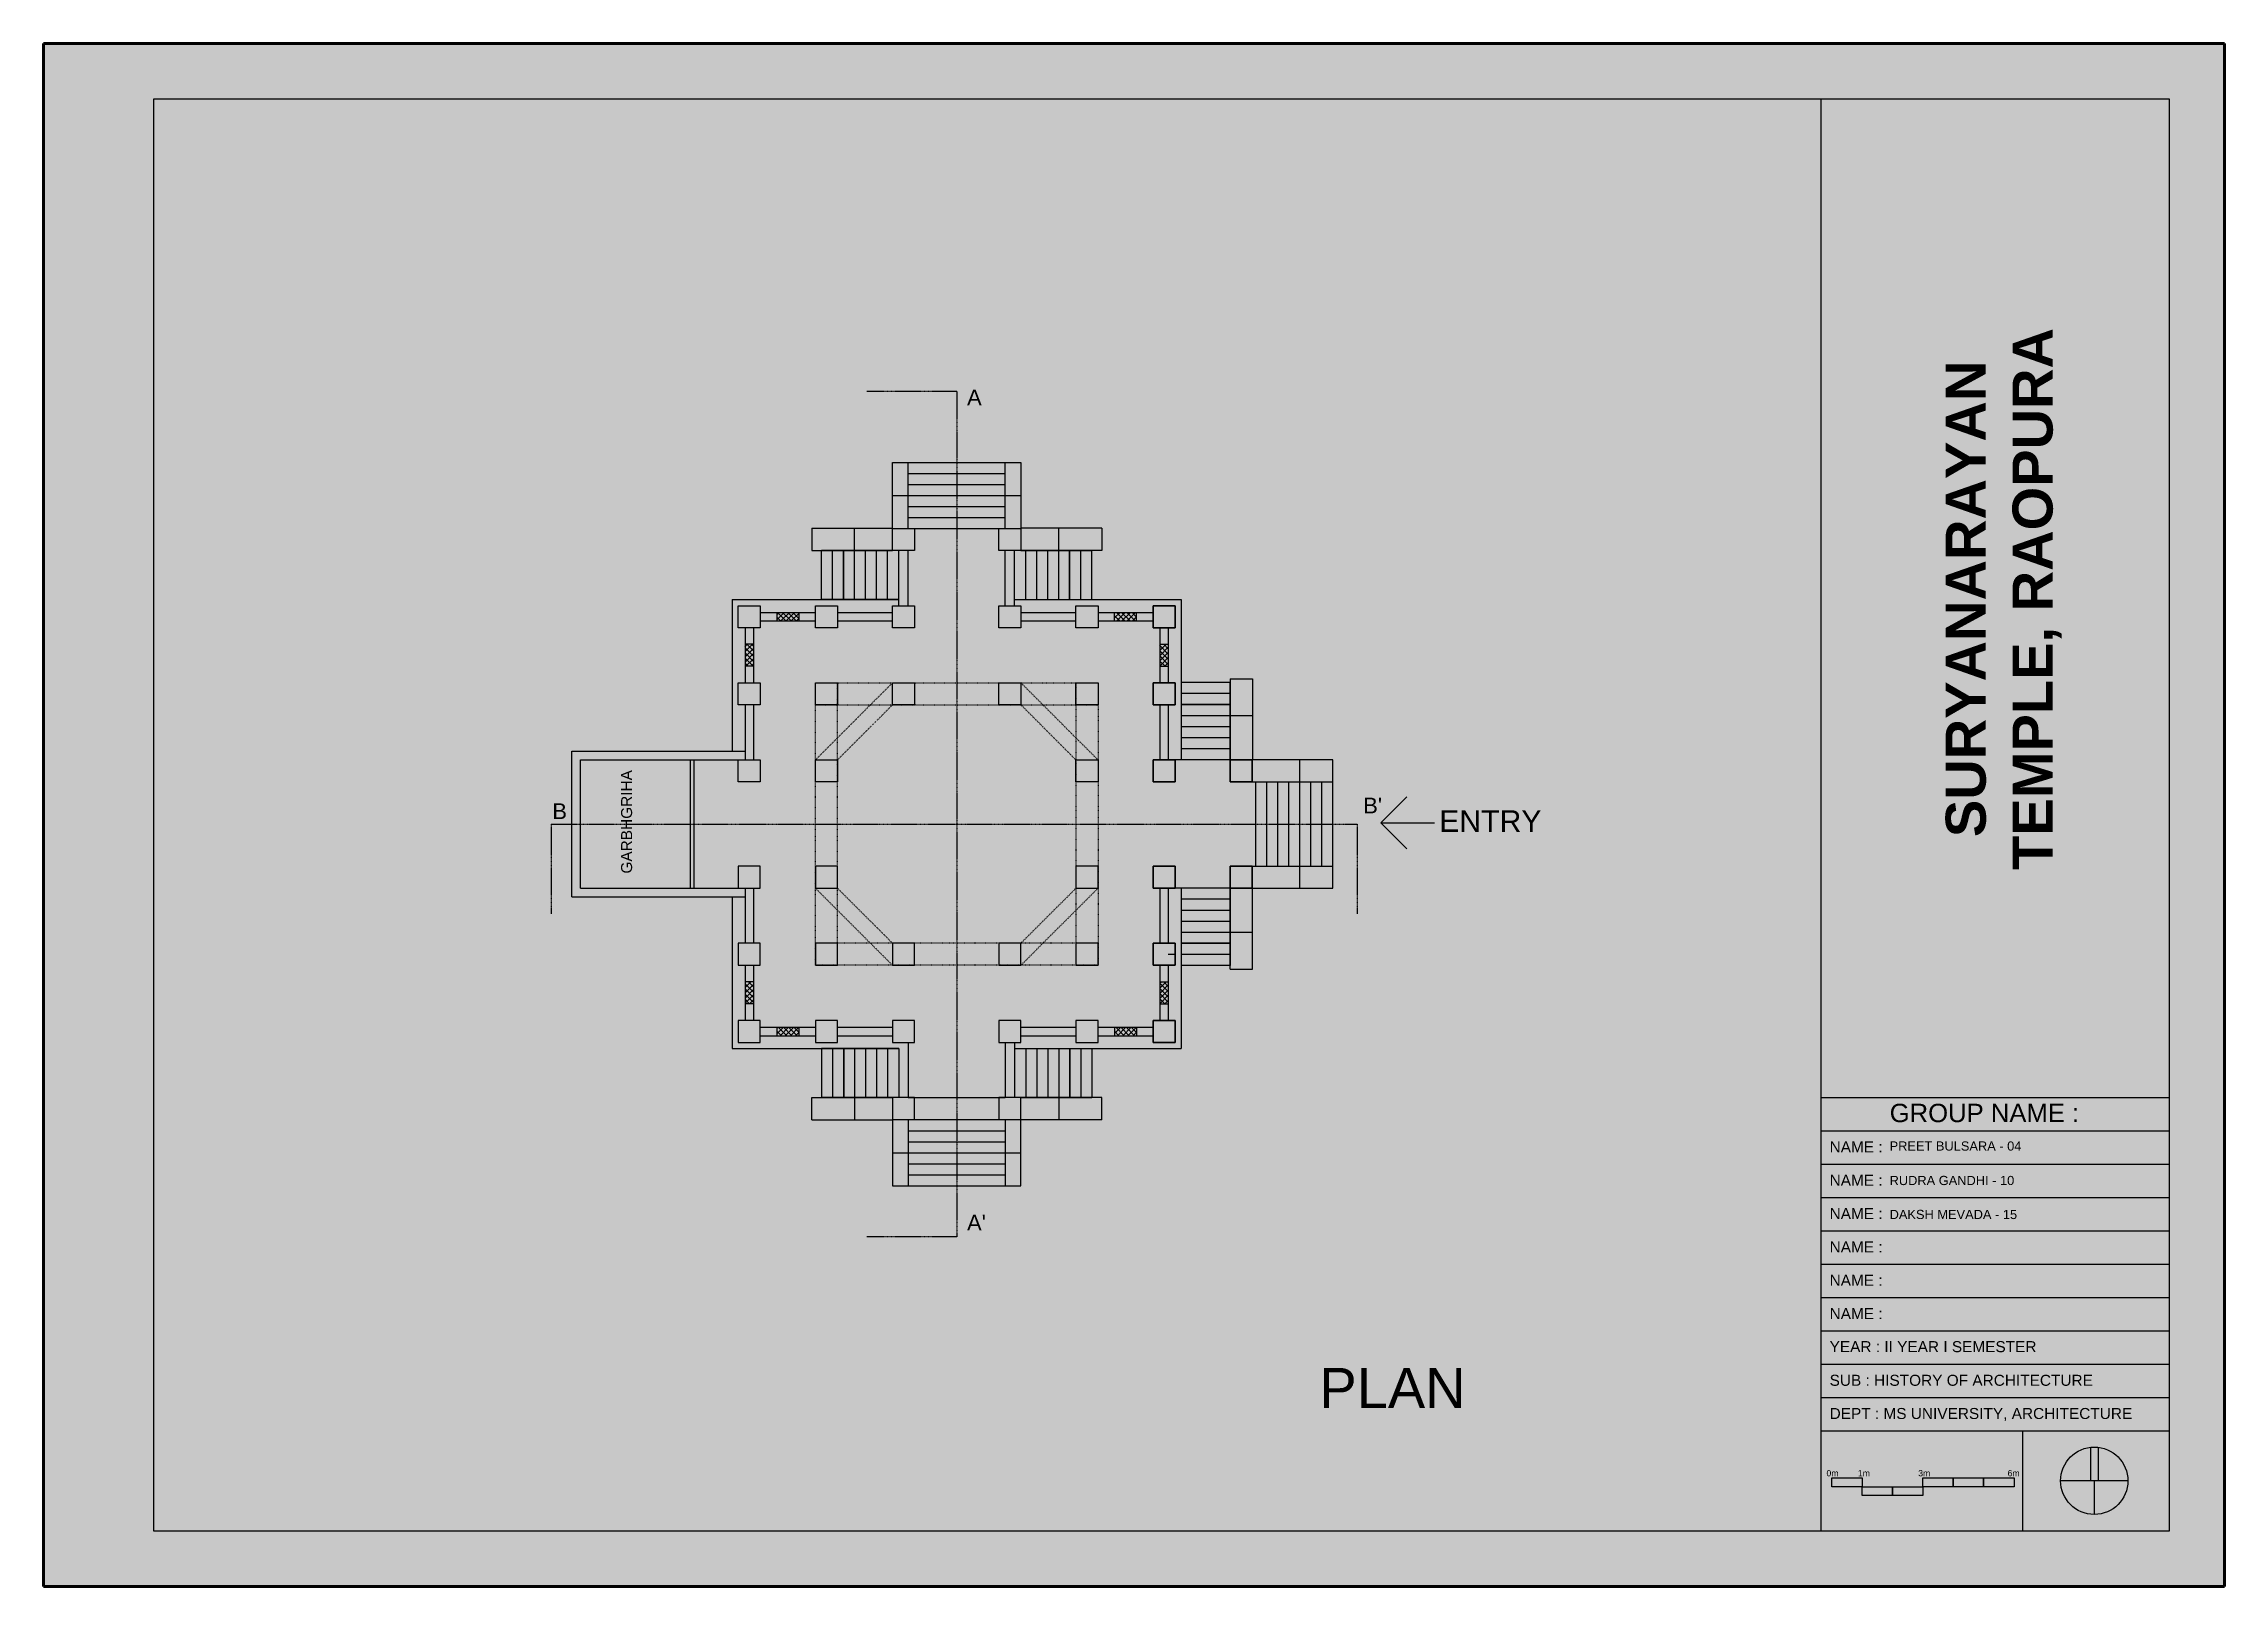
# Model space of a CAD drawing. Header units: millimetres. Extents: x 123626 to 686041, y 667 to 111893.
# Drawn here: x 263926 to 323326, y 68470 to 110470 of the extents above; entities that cross this region are included whole.
import ezdxf

# ---------------------------------------------------------------- set-up
doc = ezdxf.new("R2010")
doc.units = ezdxf.units.MM
doc.linetypes.add('ACAD_ISO03W100', pattern=[30, 12, -18])
doc.linetypes.add('ACAD_ISO08W100', pattern=[36, 24, -3, 6, -3])
doc.layers.add('shikara', color=255, linetype='Continuous')
doc.layers.add('squar', color=255, linetype='Continuous')
doc.styles.get("Standard").update_dxf_attribs({"font": 'arial.ttf'})

msp = doc.modelspace()

# ---------------------------------------------------------------- texts
at = {"layer": 'shikara', "linetype": 'ACAD_ISO08W100', "attachment_point": 1}
for s, width, gutter_width, insert, char_height in [('A', 2309.6, 764, (289078, 101052), 428), ('B', 2309.6, 764, (277783, 89788), 428), ("B'", 2309.6, 764, (299870, 89942), 428), ("A'", 2309.6, 764, (289078, 78587), 428), ('PLAN', 20214.84, 1250, (298674, 74415), 1092.4)]:
    msp.add_mtext_dynamic_manual_height_columns(s, width=width, gutter_width=gutter_width, heights=[0], dxfattribs=dict(at, insert=insert, char_height=char_height))
at = {"layer": 'shikara', "insert": (279655, 87875), "char_height": 300, "attachment_point": 1, "rotation": 90}
msp.add_mtext_dynamic_manual_height_columns('GARBHGRIHA', width=2511.6, gutter_width=1, heights=[0], dxfattribs=at)
at = {"layer": 'squar', "color": 7, "true_color": 0xffffff, "insert": (315734, 95353), "char_height": 1092.43, "attachment_point": 2, "rotation": 90}
msp.add_mtext_dynamic_manual_height_columns('{\\fArial|b1|i0|c0|p34;SURYANARAYAN \\PTEMPLE, RAOPURA}', width=63680.91, gutter_width=4026, heights=[7779], dxfattribs=at)
at = {"layer": 'squar', "ltscale": 10, "insert": (301940, 89599), "char_height": 588.1, "attachment_point": 1}
msp.add_mtext_dynamic_manual_height_columns('ENTRY', width=1349.82, gutter_width=0.586, heights=[0], dxfattribs=at)
at = {"layer": 'squar', "color": 7, "true_color": 0xffffff, "attachment_point": 1}
for s, width, heights, insert, char_height in [('\\pxqc;GROUP NAME :', 9275.36, [0], (312152, 81608), 500), ('NAME : ', 9275.36, [0], (312573, 80584), 300), ('NAME : ', 9275.36, [0], (312573, 79676), 300), ('NAME : ', 9275.36, [0], (312573, 78768), 300), ('NAME : ', 9275.36, [0], (312573, 77860), 300), ('NAME : ', 9275.36, [0], (312573, 76952), 300), ('NAME : ', 9275.36, [0], (312573, 76045), 300), ('YEAR : II YEAR I SEMESTER', 9275.36, [0], (312573, 75146), 300), ('SUB : HISTORY OF ARCHITECTURE', 12193.19, [38.6], (312573, 74230), 300), ('DEPT : MS UNIVERSITY, ARCHITECTURE ', 9275.36, [0], (312573, 73326), 300)]:
    msp.add_mtext_dynamic_manual_height_columns(s, width=width, gutter_width=1250, heights=heights, dxfattribs=dict(at, insert=insert, char_height=char_height))
at = {"layer": 'squar', "char_height": 250, "attachment_point": 1}
for s, insert in [('PREET BULSARA - 04', (314207, 80583)), ('RUDRA GANDHI - 10', (314207, 79645)), ('DAKSH MEVADA - 15', (314207, 78720))]:
    msp.add_mtext_dynamic_manual_height_columns(s, width=7095.16, gutter_width=1250, heights=[0], dxfattribs=dict(at, insert=insert))

# ---------------------------------------------------------------- blocks, each defined once
blk = doc.blocks.new('asd')
at = {"true_color": 0xffffff}
h = blk.add_hatch(color=7, dxfattribs=at)
h.dxf.hatch_style = 1
h.paths.add_polyline_path([(3185.98, 1595.81), (3181.1, 1595.81), (3181.1, 1594.37), (3185.98, 1594.37)])
h.paths.add_polyline_path([(3190.86, 1594.37), (3185.98, 1594.37), (3185.98, 1592.94), (3190.86, 1592.94)])
h.paths.add_polyline_path([(3195.75, 1594.37), (3190.86, 1594.37), (3190.86, 1592.94), (3195.75, 1592.94)])
h.paths.add_polyline_path([(3200.63, 1595.81), (3195.75, 1595.81), (3195.75, 1594.37), (3200.63, 1594.37)])
h.paths.add_polyline_path([(3205.51, 1595.81), (3200.63, 1595.81), (3200.63, 1594.37), (3205.51, 1594.37)])
h.paths.add_polyline_path([(3210.4, 1595.81), (3205.51, 1595.81), (3205.51, 1594.37), (3210.4, 1594.37)])
at = {"color": 7, "true_color": 0xffffff}
for points in [[(3181.1, 1595.81), (3185.98, 1595.81), (3185.98, 1594.37), (3181.1, 1594.37)], [(3195.75, 1595.81), (3200.63, 1595.81), (3200.63, 1594.37), (3195.75, 1594.37)], [(3200.63, 1595.81), (3205.51, 1595.81), (3205.51, 1594.37), (3200.63, 1594.37)], [(3205.51, 1595.81), (3210.4, 1595.81), (3210.4, 1594.37), (3205.51, 1594.37)], [(3185.98, 1594.37), (3190.86, 1594.37), (3190.86, 1592.94), (3185.98, 1592.94)], [(3190.86, 1594.37), (3195.75, 1594.37), (3195.75, 1592.94), (3190.86, 1592.94)]]:
    blk.add_lwpolyline(points, close=True, dxfattribs=at)
at = {"color": 7, "true_color": 0xffffff, "insert": (3180.26, 1597.05), "char_height": 1, "attachment_point": 1}
blk.add_mtext_dynamic_manual_height_columns('0m        1m                    3m                                6m                                        ', width=31.5867, gutter_width=26.95, heights=[0.0468], dxfattribs=at)
blk = doc.blocks.new('asdsd')
at = {"true_color": 0xffffff}
h = blk.add_hatch(color=7, dxfattribs=at)
h.dxf.hatch_style = 1
h.paths.add_polyline_path([(3251.63, 1593.89), (3253.71, 1593.89), (3253.71, 1603, 0.056958), (3251.63, 1603)])
at = {"color": 7, "true_color": 0xffffff}
for p, q in [((3251.63, 1603.06), (3251.63, 1593.89)), ((3253.71, 1603.06), (3253.71, 1593.89)), ((3261.84, 1593.89), (3243.5, 1593.89)), ((3252.67, 1593.89), (3252.67, 1584.72))]:
    blk.add_line(p, q, dxfattribs=at)
blk.add_circle((3252.67, 1593.89), 9.17, dxfattribs=at)

# ---------------------------------------------------------------- hatches: boundary and pattern name
at = {"layer": 'shikara', "ltscale": 10}
h = msp.add_hatch(color=256, dxfattribs=at)
h.dxf.hatch_style = 1
h.paths.add_polyline_path([(287646, 97271), (287047, 97271), (287047, 96671), (287646, 96671)])
h.paths.add_polyline_path([(290546, 97271), (289946, 97271), (289946, 96671), (290546, 96671)])
h.paths.add_polyline_path([(290546, 95168), (289946, 95168), (289946, 94568), (290546, 94568)])
h.paths.add_polyline_path([(287646, 95168), (287047, 95168), (287047, 94568), (287646, 94568)])
h.paths.add_polyline_path([(285547, 95168), (284947, 95168), (284947, 94568), (285547, 94568)])
h.paths.add_polyline_path([(283447, 95168), (282847, 95168), (282847, 94568), (283447, 94568)])
h.paths.add_polyline_path([(283447, 93068), (282847, 93068), (282847, 92468), (283447, 92468)])
h.paths.add_polyline_path([(283447, 90969), (282847, 90969), (282847, 90369), (283447, 90369)])
h.paths.add_polyline_path([(283447, 88079), (282847, 88079), (282847, 87479), (283447, 87479)])
h.paths.add_polyline_path([(283447, 85979), (282847, 85979), (282847, 85379), (283447, 85379)])
h.paths.add_polyline_path([(283447, 83879), (282847, 83879), (282847, 83279), (283447, 83279)])
h.paths.add_polyline_path([(285547, 83879), (284947, 83879), (284947, 83279), (285547, 83279)])
h.paths.add_polyline_path([(287646, 83879), (287047, 83879), (287047, 83279), (287646, 83279)])
h.paths.add_polyline_path([(287646, 81776), (287047, 81776), (287047, 81176), (287646, 81176)])
h.paths.add_polyline_path([(290546, 81776), (289946, 81776), (289946, 81176), (290546, 81176)])
h.paths.add_polyline_path([(290546, 83879), (289946, 83879), (289946, 83279), (290546, 83279)])
h.paths.add_polyline_path([(292646, 83879), (292046, 83879), (292046, 83279), (292646, 83279)])
h.paths.add_polyline_path([(294746, 83879), (294146, 83879), (294146, 83279), (294746, 83279)])
h.paths.add_polyline_path([(294746, 85979), (294146, 85979), (294146, 85379), (294746, 85379)])
h.paths.add_polyline_path([(294746, 88079), (294146, 88079), (294146, 87479), (294746, 87479)])
h.paths.add_polyline_path([(296846, 88079), (296246, 88079), (296246, 87479), (296846, 87479)])
h.paths.add_polyline_path([(296846, 90969), (296246, 90969), (296246, 90369), (296846, 90369)])
h.paths.add_polyline_path([(294746, 90969), (294146, 90969), (294146, 90369), (294746, 90369)])
h.paths.add_polyline_path([(294746, 93068), (294146, 93068), (294146, 92468), (294746, 92468)])
h.paths.add_polyline_path([(294746, 95168), (294146, 95168), (294146, 94568), (294746, 94568)])
h.paths.add_polyline_path([(292646, 95168), (292046, 95168), (292046, 94568), (292646, 94568)])
h.paths.add_polyline_path([(292646, 93068), (292046, 93068), (292046, 92468), (292646, 92468)])
h.paths.add_polyline_path([(290546, 93068), (289946, 93068), (289946, 92468), (290546, 92468)])
h.paths.add_polyline_path([(287646, 93068), (287047, 93068), (287047, 92468), (287646, 92468)])
h.paths.add_polyline_path([(285547, 93068), (284947, 93068), (284947, 92468), (285547, 92468)])
h.paths.add_polyline_path([(285547, 90969), (284947, 90969), (284947, 90369), (285547, 90369)])
h.paths.add_polyline_path([(285547, 88079), (284947, 88079), (284947, 87479), (285547, 87479)])
h.paths.add_polyline_path([(285547, 85979), (284947, 85979), (284947, 85379), (285547, 85379)])
h.paths.add_polyline_path([(287646, 85979), (287047, 85979), (287047, 85379), (287646, 85379)])
h.paths.add_polyline_path([(290546, 85979), (289946, 85979), (289946, 85379), (290546, 85379)])
h.paths.add_polyline_path([(292646, 88079), (292046, 88079), (292046, 87479), (292646, 87479)])
h.paths.add_polyline_path([(292646, 85979), (292046, 85979), (292046, 85379), (292646, 85379)])
h.paths.add_polyline_path([(292646, 90969), (292046, 90969), (292046, 90369), (292646, 90369)])
h = msp.add_hatch(dxfattribs=at)
h.set_pattern_fill('ANSI37', color=256, scale=799.923946, angle=90)
h.set_pattern_definition([(135, (343749.74, 5776.41), (-70.70396, -70.70396), []), (225, (343749.74, 5776.41), (70.70396, -70.70396), [])])
h.paths.add_polyline_path([(283032, 84329), (283262, 84329), (283262, 84929), (283032, 84929)])
h.paths.add_polyline_path([(284497, 83461), (284497, 83691), (283897, 83691), (283897, 83461)])
h.paths.add_polyline_path([(293096, 83691), (293096, 83461), (293696, 83461), (293696, 83691)])
h.paths.add_polyline_path([(294561, 84929), (294331, 84929), (294331, 84329), (294561, 84329)])
h.paths.add_polyline_path([(294561, 94118), (294331, 94118), (294331, 93518), (294561, 93518)])
h.paths.add_polyline_path([(293096, 94983), (293096, 94753), (293696, 94753), (293696, 94983)])
h = msp.add_hatch(dxfattribs=at)
h.set_pattern_fill('ANSI37', color=256, scale=799.923946, angle=90)
h.set_pattern_definition([(135, (343749.74, 10257.3), (-70.70396, -70.70396), []), (225, (343749.74, 10257.3), (70.70396, -70.70396), [])])
h.paths.add_polyline_path([(283262, 94118), (283032, 94118), (283032, 93518), (283262, 93518)])
h.paths.add_polyline_path([(283897, 94983), (283897, 94753), (284497, 94753), (284497, 94983)])
at = {"layer": 'squar', "true_color": 0x171c4f}
h = msp.add_hatch(color=179, dxfattribs=at)
h.dxf.hatch_style = 1
h.paths.add_polyline_path([(323326, 68470), (323326, 110470), (263926, 110470), (263926, 68470)])

# ---------------------------------------------------------------- linework, layer by layer
at = {"layer": 'shikara', "color": 7, "lineweight": 60, "true_color": 0xffffff}
msp.add_line((263926, 68470), (263926, 110470), dxfattribs=at)
at = {"layer": 'shikara', "color": 7, "true_color": 0xffffff}
msp.add_line((266926, 69970), (266926, 108970), dxfattribs=at)
at = {"layer": 'shikara', "linetype": 'ACAD_ISO08W100'}
for p, q in [((288796, 100995), (286351, 100995)), ((288796, 100995), (288796, 77985)), ((277755, 89224), (299705, 89224)), ((277755, 89224), (277755, 86778)), ((299705, 89224), (299705, 86778)), ((288796, 77985), (286351, 77985))]:
    msp.add_line(p, q, dxfattribs=at)
at = {"layer": 'shikara', "ltscale": 10}
for p, q in [((287047, 99071), (290546, 99071)), ((287474, 97271), (287474, 99071)), ((287474, 97271), (287474, 99071)), ((287474, 98771), (290119, 98771)), ((287646, 99071), (289946, 99071)), ((290119, 97271), (290119, 99071)), ((290119, 97271), (290119, 99071)), ((287047, 98171), (290546, 98171)), ((287474, 98471), (290119, 98471)), ((287474, 97871), (290119, 97871)), ((287474, 97271), (287474, 97621)), ((287474, 97571), (290119, 97571)), ((284847, 97276), (287047, 97276)), ((284847, 97276), (284847, 96671)), ((287474, 97271), (290119, 97271)), ((292746, 97276), (290546, 97276)), ((292746, 97276), (292746, 96671)), ((287047, 96671), (285114, 96671)), ((285719, 95333), (285719, 96668)), ((287047, 96671), (286697, 96671)), ((287219, 95168), (287219, 96671)), ((287474, 95168), (287474, 96671)), ((290119, 95168), (290119, 96671)), ((290373, 95168), (290373, 96671)), ((290373, 95168), (290373, 96671)), ((290546, 96671), (292478, 96671)), ((291873, 95333), (291873, 96668)), ((287219, 95333), (285114, 95333)), ((290373, 95333), (292478, 95333)), ((296246, 93173), (296246, 90974)), ((296246, 93173), (296851, 93173)), ((296246, 90969), (296246, 93073)), ((296246, 90969), (296246, 93073)), ((296246, 92468), (294911, 92468)), ((296846, 90969), (294746, 90969)), ((296846, 90369), (299045, 90369)), ((300349, 89257), (301056, 89964)), ((300349, 89257), (301814, 89257)), ((300349, 89257), (301056, 88550)), ((296846, 88079), (299045, 88079)), ((296803, 87474), (294746, 87474)), ((296246, 87479), (296246, 85374)), ((296246, 85274), (296246, 87474)), ((296246, 85979), (294911, 85979)), ((296246, 85274), (296851, 85274)), ((287474, 83279), (287474, 81776)), ((287474, 83279), (287474, 81776)), ((290119, 83279), (290119, 81776)), ((290119, 83279), (290119, 81776)), ((290373, 83279), (290373, 81776)), ((290373, 83279), (290373, 81776)), ((290373, 83279), (290373, 81776)), ((287219, 83115), (285114, 83115)), ((285719, 83115), (285719, 81780)), ((287219, 83115), (287219, 81776)), ((287219, 83115), (287219, 81776)), ((290373, 83115), (292478, 83115)), ((291873, 83115), (291873, 81780)), ((284847, 81171), (284847, 81776)), ((287047, 81776), (285114, 81776)), ((287474, 81776), (290119, 81776)), ((290546, 81776), (292478, 81776)), ((292746, 81171), (292746, 81776)), ((284847, 81171), (287047, 81171)), ((287474, 81176), (290119, 81176)), ((287474, 81176), (287474, 79377)), ((287474, 80876), (290119, 80876)), ((290119, 81176), (290119, 79377)), ((292746, 81171), (290546, 81171)), ((287047, 80277), (290546, 80277)), ((287474, 80576), (290119, 80576)), ((287474, 79977), (290119, 79977)), ((287474, 79677), (290119, 79677)), ((287047, 79377), (290546, 79377)), ((287646, 79377), (289946, 79377))]:
    msp.add_line(p, q, dxfattribs=at)
at = {"layer": 'shikara'}
for p, q in [((287047, 97276), (287047, 99071)), ((290541, 98919), (290546, 98919)), ((290546, 99071), (290546, 97276)), ((286014, 95333), (286014, 97276)), ((291578, 95333), (291578, 97276)), ((284847, 96671), (287047, 96671)), ((285114, 95333), (285114, 96671)), ((285414, 95333), (285414, 96668)), ((285714, 95333), (285714, 96668)), ((286014, 95333), (286014, 96668)), ((286314, 95333), (286314, 96668)), ((286614, 95333), (286614, 96668)), ((286914, 95333), (286914, 96668)), ((292746, 96671), (290546, 96671)), ((290678, 95333), (290678, 96668)), ((290978, 95333), (290978, 96668)), ((291278, 95333), (291278, 96668)), ((291578, 95333), (291578, 96668)), ((291878, 95333), (291878, 96668)), ((292178, 95333), (292178, 96668)), ((292478, 95333), (292478, 96671)), ((282682, 95333), (284947, 95333)), ((282682, 95333), (287219, 95333)), ((282682, 95333), (282682, 93068)), ((282682, 95333), (282682, 91204)), ((285547, 95333), (287047, 95333)), ((290373, 95333), (294911, 95333)), ((294911, 95333), (294911, 90974)), ((283032, 94568), (283032, 93068)), ((283262, 94568), (283262, 93068)), ((283447, 94983), (284947, 94983)), ((283447, 94753), (284947, 94753)), ((283897, 94983), (283897, 94753)), ((284497, 94983), (284497, 94753)), ((285547, 94983), (287047, 94983)), ((285547, 94753), (287047, 94753)), ((290546, 94983), (292046, 94983)), ((290546, 94753), (292046, 94753)), ((292646, 94983), (294146, 94983)), ((292646, 94753), (294146, 94753)), ((293096, 94753), (293096, 94983)), ((293696, 94753), (293696, 94983)), ((294331, 94568), (294331, 93068)), ((294561, 94568), (294561, 93068)), ((283262, 94118), (283032, 94118)), ((294331, 94118), (294561, 94118)), ((283262, 93518), (283032, 93518)), ((294331, 93518), (294561, 93518)), ((296246, 93073), (294911, 93073)), ((296246, 92774), (294911, 92774)), ((296851, 93173), (296851, 90974)), ((283032, 92468), (283032, 90969)), ((283262, 92468), (283262, 90969)), ((294331, 92468), (294331, 90969)), ((294561, 92468), (294561, 90969)), ((296246, 92474), (294911, 92474)), ((296246, 92174), (294911, 92174)), ((296851, 92174), (294911, 92174)), ((296246, 91874), (294911, 91874)), ((296246, 91574), (294911, 91574)), ((278317, 87244), (278317, 91204)), ((278317, 91204), (283032, 91204)), ((278547, 87474), (278547, 90974)), ((278547, 90974), (283032, 90974)), ((281547, 87474), (281547, 90974)), ((281647, 87474), (281647, 90974)), ((296246, 91274), (294911, 91274)), ((299045, 90974), (296803, 90974)), ((298145, 87474), (298145, 90974)), ((298445, 90969), (298445, 90974)), ((298745, 90969), (298745, 90974)), ((299045, 87474), (299045, 90974)), ((296946, 88079), (296946, 90369)), ((297246, 88079), (297246, 90369)), ((297546, 88079), (297546, 90369)), ((297846, 88079), (297846, 90369)), ((298145, 88079), (298145, 90369)), ((298445, 88079), (298445, 90369)), ((298745, 88079), (298745, 90369)), ((278547, 87474), (283032, 87474)), ((283032, 87479), (283032, 85979)), ((283262, 87479), (283262, 85979)), ((294331, 87479), (294331, 85979)), ((294561, 87479), (294561, 85979)), ((294911, 87474), (294911, 83111)), ((296803, 87474), (299045, 87474)), ((296851, 85274), (296851, 87474)), ((298445, 87474), (298445, 87479)), ((298745, 87474), (298745, 87479)), ((278317, 87244), (283032, 87244)), ((282682, 87244), (282682, 85979)), ((282682, 87244), (282682, 83111)), ((296246, 87174), (294911, 87174)), ((296246, 86874), (294911, 86874)), ((296246, 86574), (294911, 86574)), ((296851, 86274), (294911, 86274)), ((294746, 85974), (294561, 85974)), ((294746, 85674), (294561, 85674)), ((296246, 85974), (294911, 85974)), ((296246, 85674), (294911, 85674)), ((283032, 85379), (283032, 83879)), ((283262, 85379), (283262, 83879)), ((294331, 85379), (294331, 83879)), ((294561, 85379), (294561, 83879)), ((294911, 85379), (294911, 83111)), ((296246, 85374), (294911, 85374)), ((283262, 84929), (283032, 84929)), ((294331, 84929), (294561, 84929)), ((283262, 84329), (283032, 84329)), ((294331, 84329), (294561, 84329)), ((283447, 83691), (284947, 83691)), ((283447, 83461), (284947, 83461)), ((283897, 83691), (283897, 83461)), ((284497, 83691), (284497, 83461)), ((285547, 83691), (287047, 83691)), ((285547, 83461), (287047, 83461)), ((290546, 83691), (292046, 83691)), ((290546, 83461), (292046, 83461)), ((292646, 83691), (294146, 83691)), ((292646, 83461), (294146, 83461)), ((293096, 83691), (293096, 83461)), ((293696, 83691), (293696, 83461)), ((282682, 83111), (287219, 83111)), ((285114, 83115), (285114, 81776)), ((285414, 83115), (285414, 81780)), ((285547, 83111), (287047, 83111)), ((285714, 83115), (285714, 81780)), ((286014, 83115), (286014, 81780)), ((286014, 83115), (286014, 81171)), ((286314, 83115), (286314, 81780)), ((286614, 83115), (286614, 81780)), ((286914, 83115), (286914, 81780)), ((290373, 83111), (294911, 83111)), ((290546, 83111), (292046, 83111)), ((290678, 83115), (290678, 81780)), ((290978, 83115), (290978, 81780)), ((291278, 83115), (291278, 81780)), ((291578, 83115), (291578, 81171)), ((291878, 83115), (291878, 81780)), ((292178, 83115), (292178, 81780)), ((292478, 83115), (292478, 81776)), ((292646, 83111), (294911, 83111)), ((284847, 81776), (287047, 81776)), ((292746, 81776), (290546, 81776)), ((287047, 81171), (287047, 79377)), ((290546, 79377), (290546, 81171)), ((290541, 79529), (290546, 79529))]:
    msp.add_line(p, q, dxfattribs=at)
at = {"layer": 'shikara', "linetype": 'ACAD_ISO03W100'}
for p, q in [((284947, 90969), (287047, 93068)), ((285547, 85379), (285547, 93068)), ((292646, 90969), (290546, 93068)), ((292046, 93068), (292046, 85379)), ((284947, 92468), (292646, 92468)), ((285547, 90969), (287047, 92468)), ((292046, 90969), (290546, 92468)), ((284947, 87479), (287047, 85379)), ((285547, 87479), (287047, 85979)), ((292046, 87479), (290546, 85979)), ((292646, 87479), (290546, 85379)), ((292646, 85979), (284947, 85979))]:
    msp.add_line(p, q, dxfattribs=at)
at = {"layer": 'shikara'}
for points in [[(287047, 96671), (287047, 97271), (287646, 97271), (287646, 96671)], [(289946, 96671), (289946, 97271), (290546, 97271), (290546, 96671)], [(282847, 94568), (282847, 95168), (283447, 95168), (283447, 94568)], [(284947, 94568), (284947, 95168), (285547, 95168), (285547, 94568)], [(287047, 94568), (287047, 95168), (287646, 95168), (287646, 94568)], [(289946, 94568), (289946, 95168), (290546, 95168), (290546, 94568)], [(292046, 94568), (292046, 95168), (292646, 95168), (292646, 94568)], [(294146, 94568), (294146, 95168), (294746, 95168), (294746, 94568)], [(294746, 94568), (294746, 95168), (294146, 95168), (294146, 94568)], [(282847, 92468), (282847, 93068), (283447, 93068), (283447, 92468)], [(284947, 92468), (284947, 93068), (285547, 93068), (285547, 92468)], [(287047, 92468), (287047, 93068), (287646, 93068), (287646, 92468)], [(289946, 92468), (289946, 93068), (290546, 93068), (290546, 92468)], [(292046, 92468), (292046, 93068), (292646, 93068), (292646, 92468)], [(294146, 92468), (294146, 93068), (294746, 93068), (294746, 92468)], [(294746, 92468), (294746, 93068), (294146, 93068), (294146, 92468)], [(282847, 90369), (282847, 90969), (283447, 90969), (283447, 90369)], [(284947, 90369), (284947, 90969), (285547, 90969), (285547, 90369)], [(292046, 90369), (292046, 90969), (292646, 90969), (292646, 90369)], [(294146, 90369), (294146, 90969), (294746, 90969), (294746, 90369)], [(294746, 90369), (294746, 90969), (294146, 90969), (294146, 90369)], [(296246, 90369), (296246, 90969), (296846, 90969), (296846, 90369)], [(296846, 90369), (296846, 90969), (296246, 90969), (296246, 90369)], [(282847, 88079), (282847, 87479), (283447, 87479), (283447, 88079)], [(284947, 88079), (284947, 87479), (285547, 87479), (285547, 88079)], [(292046, 88079), (292046, 87479), (292646, 87479), (292646, 88079)], [(294146, 88079), (294146, 87479), (294746, 87479), (294746, 88079)], [(294746, 88079), (294746, 87479), (294146, 87479), (294146, 88079)], [(296246, 88079), (296246, 87479), (296846, 87479), (296846, 88079)], [(296846, 88079), (296846, 87479), (296246, 87479), (296246, 88079)], [(282847, 85979), (282847, 85379), (283447, 85379), (283447, 85979)], [(284947, 85979), (284947, 85379), (285547, 85379), (285547, 85979)], [(287047, 85979), (287047, 85379), (287646, 85379), (287646, 85979)], [(289946, 85979), (289946, 85379), (290546, 85379), (290546, 85979)], [(292046, 85979), (292046, 85379), (292646, 85379), (292646, 85979)], [(294146, 85979), (294146, 85379), (294746, 85379), (294746, 85979)], [(294746, 85979), (294746, 85379), (294146, 85379), (294146, 85979)], [(282847, 83879), (282847, 83279), (283447, 83279), (283447, 83879)], [(284947, 83879), (284947, 83279), (285547, 83279), (285547, 83879)], [(287047, 83879), (287047, 83279), (287646, 83279), (287646, 83879)], [(289946, 83879), (289946, 83279), (290546, 83279), (290546, 83879)], [(292046, 83879), (292046, 83279), (292646, 83279), (292646, 83879)], [(294146, 83879), (294146, 83279), (294746, 83279), (294746, 83879)], [(294746, 83879), (294746, 83279), (294146, 83279), (294146, 83879)], [(287047, 81776), (287047, 81176), (287646, 81176), (287646, 81776)], [(289946, 81776), (289946, 81176), (290546, 81176), (290546, 81776)]]:
    msp.add_lwpolyline(points, close=True, dxfattribs=at)
at = {"layer": 'shikara', "linetype": 'ACAD_ISO03W100'}
msp.add_lwpolyline([(292646, 85379), (284947, 85379), (284947, 93068), (292646, 93068)], close=True, dxfattribs=at)
at = {"layer": 'squar', "color": 7, "lineweight": 60, "true_color": 0xffffff}
for p, q in [((263926, 110470), (323326, 110470)), ((323326, 110470), (323326, 68470)), ((323326, 68470), (263926, 68470))]:
    msp.add_line(p, q, dxfattribs=at)
at = {"layer": 'squar', "color": 7, "true_color": 0xffffff}
for p, q in [((266926, 108970), (321826, 108970)), ((312335, 108970), (312335, 69970)), ((321826, 108970), (321826, 69970)), ((312335, 81782), (321826, 81782)), ((312335, 80874), (321826, 80874)), ((312335, 79966), (321826, 79966)), ((312335, 79058), (321826, 79058)), ((312335, 78150), (321826, 78150)), ((312335, 77242), (321826, 77242)), ((312335, 76334), (321826, 76334)), ((312335, 75427), (321826, 75427)), ((312335, 74519), (321826, 74519)), ((312335, 73611), (321826, 73611)), ((312335, 72703), (321826, 72703)), ((317826, 72703), (317826, 69970)), ((321826, 69970), (266926, 69970))]:
    msp.add_line(p, q, dxfattribs=at)

# ---------------------------------------------------------------- block references
at = {"layer": 'squar'}
for name, p, xscale, yscale, zscale in [('asdsd', (-5485, -88045), 100, 100, 100), ('asd', (-226585, -199073), 169.5055590434932, 169.5055590434932, 169.5055590434932)]:
    msp.add_blockref(name, p, dxfattribs=dict(at, xscale=xscale, yscale=yscale, zscale=zscale))

msp.set_redraw_order([(e.dxf.handle, doc.entitydb.next_handle()) for e in msp.query("TEXT MTEXT ATTDEF DIMENSION ARC_DIMENSION")])  # texts and dimensions are drawn at this point

doc.saveas('drawing.dxf')
